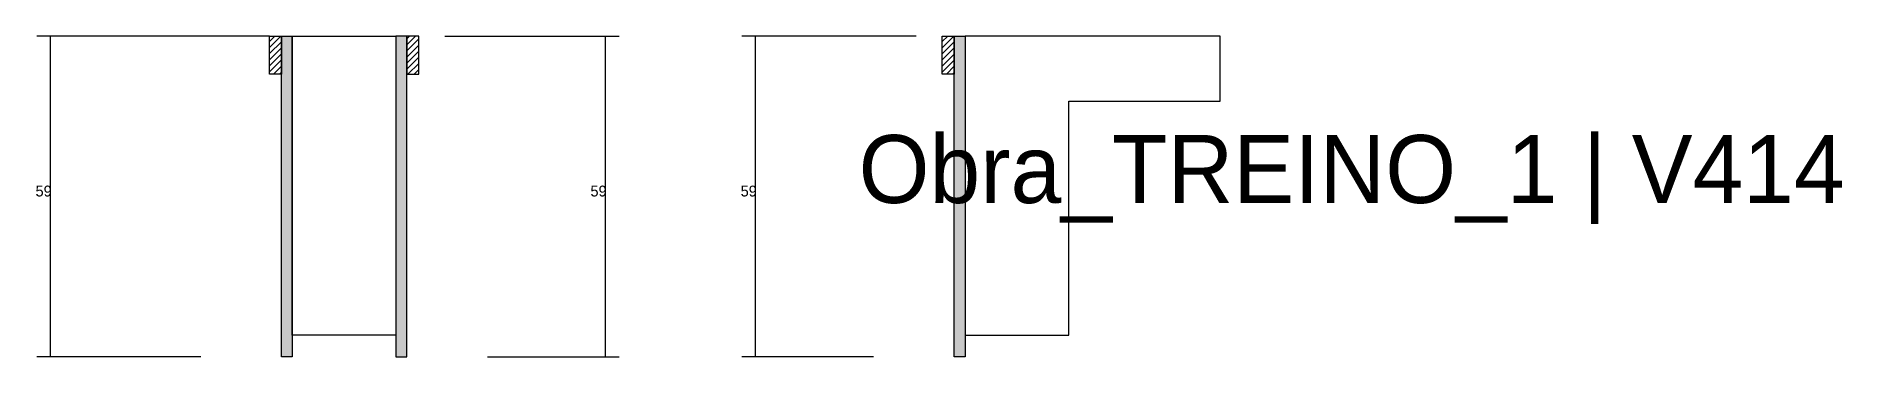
# Model space of a CAD drawing. Header units: metres. Extents: x -65046 to 21926, y -45195 to 1016.
# Drawn here: x 4498 to 5161, y -7867 to -7749 of the extents above; entities that cross this region are included whole.
import ezdxf

# ---------------------------------------------------------------- set-up
doc = ezdxf.new("R2010")
doc.units = ezdxf.units.M
for name, color, linetype in [('CONCRETO', 251, 'Continuous'), ('COTA', 241, 'Continuous'), ('Hachura', 253, 'Continuous'), ('LABEL_ID', 3, 'Continuous'), ('Madeira', 126, 'Continuous'), ('Painéis', 200, 'Continuous')]:
    doc.layers.add(name, color=color, linetype=linetype)

msp = doc.modelspace()

# ---------------------------------------------------------------- texts
at = {"layer": 'COTA'}
for p in [(4498, -7807.6), (4701.6, -7807.6), (4756.7, -7807.6)]:
    msp.add_text('59', height=4, dxfattribs=at).set_placement(p)
at = {"layer": 'LABEL_ID'}
msp.add_text('Obra_TREINO_1 | V414', height=25, dxfattribs=at).set_placement((4800, -7810))

# ---------------------------------------------------------------- hatches: boundary and pattern name
at = {"layer": 'Hachura'}
h = msp.add_hatch(dxfattribs=at)
h.set_pattern_fill('ANSI31', scale=0.5)
h.paths.add_polyline_path([(4588.2, -7762.6), (4583.8, -7762.6), (4583.8, -7762.6), (4583.8, -7748.6), (4583.8, -7748.6), (4588.2, -7748.6), (4588.2, -7748.6), (4588.2, -7762.6)])
h = msp.add_hatch(color=8, dxfattribs=at)
h.dxf.hatch_style = 1
h.paths.add_polyline_path([(4588.2, -7748.6), (4592.2, -7748.6), (4592.2, -7748.6), (4592.2, -7866.6), (4592.2, -7866.6), (4588.2, -7866.6), (4588.2, -7866.6), (4588.2, -7748.6)])
h = msp.add_hatch(color=8, dxfattribs=at)
h.dxf.hatch_style = 1
h.paths.add_polyline_path([(4634.2, -7748.6), (4630.2, -7748.6), (4630.2, -7748.6), (4630.2, -7866.6), (4630.2, -7866.6), (4634.2, -7866.6), (4634.2, -7866.6), (4634.2, -7748.6)])
h = msp.add_hatch(dxfattribs=at)
h.set_pattern_fill('ANSI31', scale=0.5)
h.paths.add_polyline_path([(4634.2, -7762.6), (4638.6, -7762.6), (4638.6, -7762.6), (4638.6, -7748.6), (4638.6, -7748.6), (4634.2, -7748.6), (4634.2, -7748.6), (4634.2, -7762.6)])
h = msp.add_hatch(dxfattribs=at)
h.set_pattern_fill('ANSI31', scale=0.5)
h.paths.add_polyline_path([(4835.1, -7762.6), (4830.7, -7762.6), (4830.7, -7762.6), (4830.7, -7748.6), (4830.7, -7748.6), (4835.1, -7748.6), (4835.1, -7748.6), (4835.1, -7762.6)])
h = msp.add_hatch(color=8, dxfattribs=at)
h.dxf.hatch_style = 1
h.paths.add_polyline_path([(4835.1, -7748.6), (4839.1, -7748.6), (4839.1, -7748.6), (4839.1, -7866.6), (4839.1, -7866.6), (4835.1, -7866.6), (4835.1, -7866.6), (4835.1, -7748.6)])

# ---------------------------------------------------------------- linework, layer by layer
at = {"layer": 'CONCRETO'}
for points in [[(4592.2, -7748.6), (4592.2, -7748.6), (4630.2, -7748.6), (4630.2, -7776.6), (4630.2, -7776.6), (4630.2, -7858.6), (4592.2, -7858.6), (4592.2, -7748.6)], [(4932.7, -7772.6), (4932.7, -7748.6), (4839.1, -7748.6), (4839.1, -7776.6), (4839.1, -7776.6), (4839.1, -7858.6), (4877.1, -7858.6), (4877.1, -7772.6)]]:
    msp.add_lwpolyline(points, close=True, dxfattribs=at)
at = {"layer": 'COTA'}
for p, q in [((4583.8, -7748.6), (4498.5, -7748.6)), ((4503.5, -7866.6), (4503.5, -7748.6)), ((4648.2, -7748.6), (4712.1, -7748.6)), ((4707.1, -7866.6), (4707.1, -7748.6)), ((4821.1, -7748.6), (4757.2, -7748.6)), ((4762.2, -7866.6), (4762.2, -7748.6)), ((4558.6, -7866.6), (4498.5, -7866.6)), ((4663.8, -7866.6), (4712.1, -7866.6)), ((4805.5, -7866.6), (4757.2, -7866.6))]:
    msp.add_line(p, q, dxfattribs=at)
at = {"layer": 'Madeira'}
for points in [[(4588.2, -7762.6), (4583.8, -7762.6), (4583.8, -7748.6), (4588.2, -7748.6)], [(4634.2, -7762.6), (4638.6, -7762.6), (4638.6, -7748.6), (4634.2, -7748.6)], [(4835.1, -7762.6), (4830.7, -7762.6), (4830.7, -7748.6), (4835.1, -7748.6)]]:
    msp.add_lwpolyline(points, close=True, dxfattribs=at)
at = {"layer": 'Painéis'}
for points in [[(4588.2, -7748.6), (4592.2, -7748.6), (4592.2, -7866.6), (4588.2, -7866.6)], [(4634.2, -7748.6), (4630.2, -7748.6), (4630.2, -7866.6), (4634.2, -7866.6)], [(4835.1, -7748.6), (4839.1, -7748.6), (4839.1, -7866.6), (4835.1, -7866.6)]]:
    msp.add_lwpolyline(points, close=True, dxfattribs=at)

msp.set_redraw_order([(e.dxf.handle, doc.entitydb.next_handle()) for e in msp.query("TEXT MTEXT ATTDEF DIMENSION ARC_DIMENSION")])  # texts and dimensions are drawn at this point

doc.saveas('drawing.dxf')
